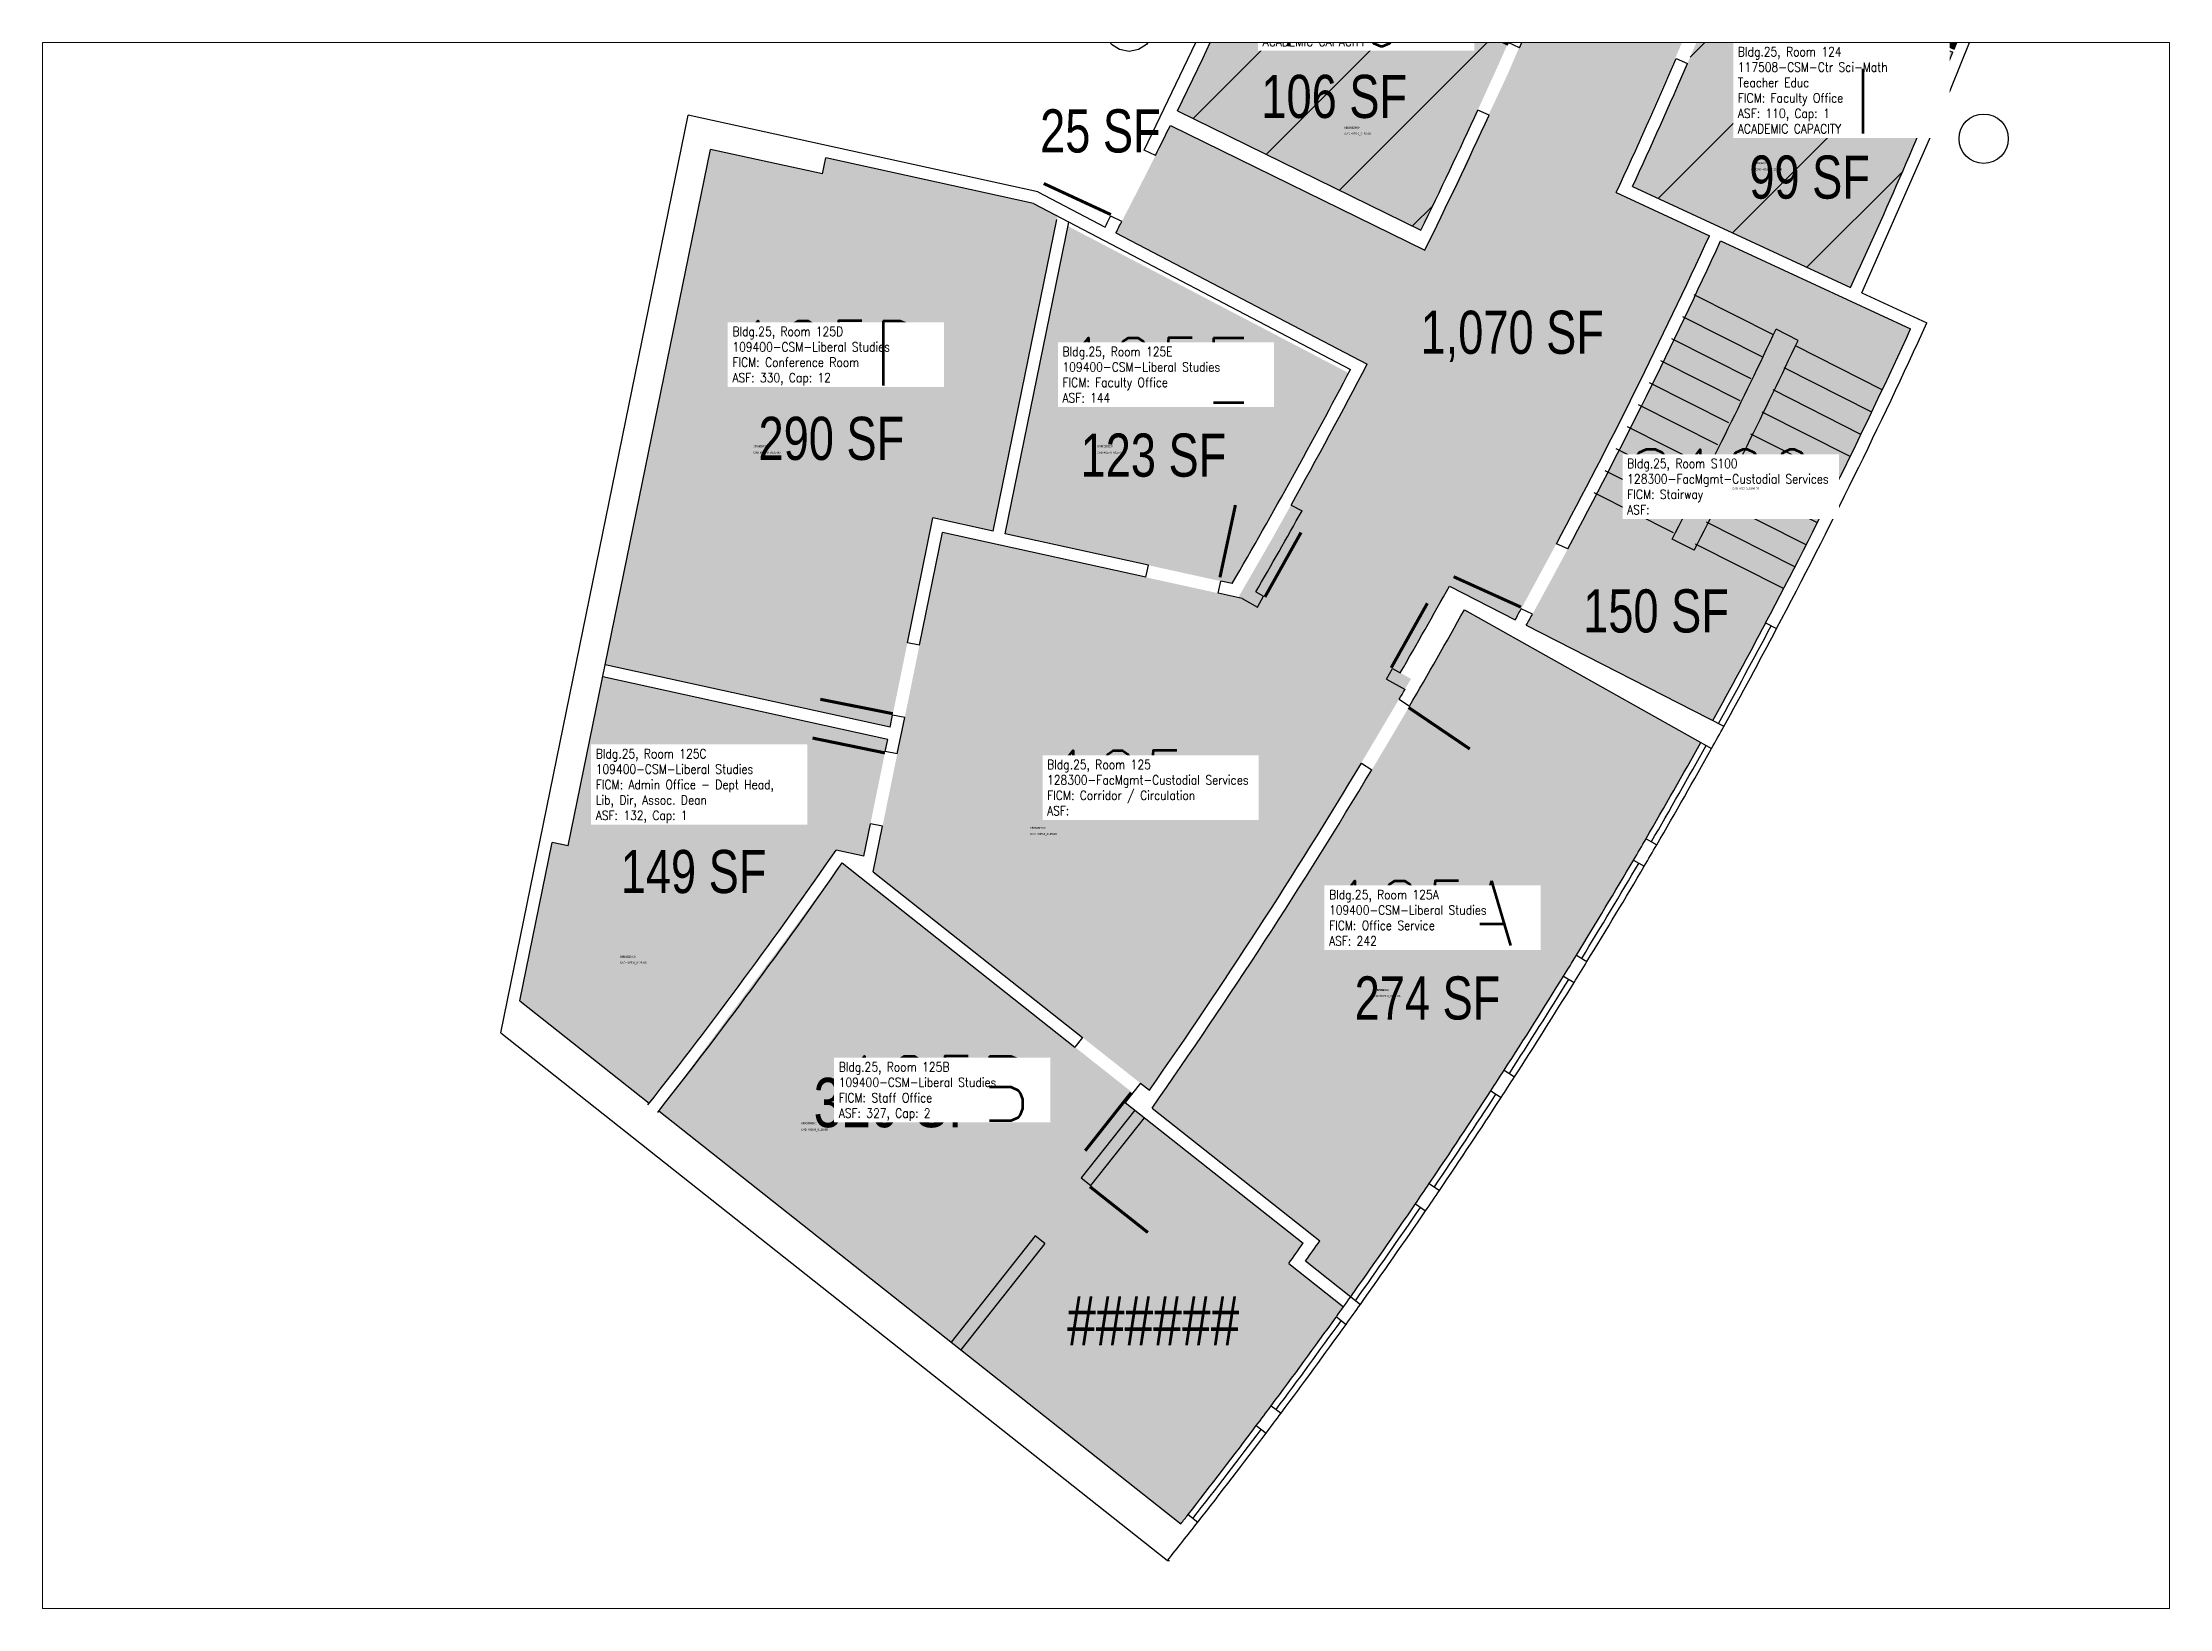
# Paper-space layout 'Layout2' of a CAD drawing. Header units: inches. Extents: x 0.1 to 10.7, y 0.1 to 7.9.
# The model-space entities are those that its viewports show. They can reach past a viewport. Long polylines and large blocks are cut down to what shows.
import ezdxf
from ezdxf.enums import TextEntityAlignment as Align

# ---------------------------------------------------------------- set-up
doc = ezdxf.new("R2010")
doc.units = ezdxf.units.IN
doc.header["$LTSCALE"] = 10
doc.header["$MEASUREMENT"] = 0
for name, color, linetype in [('A-DOOR', 2, 'CONTINUOUS'), ('A-FLOR', 3, 'CONTINUOUS'), ('A-GLAZ', 1, 'CONTINUOUS'), ('A-GLAZ-SILL', 2, 'CONTINUOUS'), ('A-IDEN-CNUM', 7, 'CONTINUOUS'), ('A-IDEN-RNUM', 7, 'CONTINUOUS'), ('A-IDEN-SNUM', 4, 'CONTINUOUS'), ('A-IDEN-VNUM', 4, 'CONTINUOUS'), ('A-WALL', 5, 'CONTINUOUS'), ('AREA-TEXT', 3, 'CONTINUOUS'), ('Rooms-Capacity', 4, 'CONTINUOUS'), ('Rooms-Category-Color', 7, 'CONTINUOUS'), ('Rooms-College-Color', 7, 'CONTINUOUS'), ('Rooms-Department-Color', 7, 'CONTINUOUS'), ('Rooms-Division-Color', 7, 'CONTINUOUS'), ('Rooms-Information', 7, 'CONTINUOUS')]:
    doc.layers.add(name, color=color, linetype=linetype)
doc.styles.add('AREA', font='arial.ttf', dxfattribs={"width": 0.75, "height": 24})
doc.styles.add('ROOMSNUMBER', font='txt', dxfattribs={"height": 0.03})
doc.styles.add('ROOMVNUMBER', font='simplex.shx', dxfattribs={"width": 0.85})
pattern_1 = [(45, (0, 0), (-26.51650429449553, 26.51650429449553), [])]

psp = doc.layouts.new('Layout2')

msp = doc.modelspace()

# ---------------------------------------------------------------- texts
at = {"layer": 'A-IDEN-CNUM', "style": 'ROOMSNUMBER'}
for s, p in [('CAD #025-0_0126-00', (85.99802998825908, 694.0184850543737)), ('CAD #025-0_0124-00', (286.2913774475455, 676.6949945138767)), ('CAD #025-0_0125-0D', (-201.6609846130013, 538.8211673945189)), ('CAD #025-0_0125-0E', (-34.37487326189876, 538.8211673973128)), ('CAD #025-0_S100-00', (274.9698702581227, 521.3771590534598)), ('CAD #025-0_0125-00', (-66.90269483998418, 353.1349840834737)), ('CAD #025-0_0125-0C', (-266.7167079560459, 290.4658824848011)), ('CAD #025-0_0125-0A', (100.3834164887667, 274.2183351321146)), ('CAD #025-0_0125-0B', (-178.4267891161144, 209.2281681569293))]:
    msp.add_text(s, height=0.96, dxfattribs=at).set_placement(p)
at = {"layer": 'A-IDEN-RNUM', "style": 'ROOMSNUMBER'}
for s, p in [('0126-00', (85.99802998825908, 697.0184850543737)), ('0124-00', (286.2913774475455, 679.6949945138767)), ('0125-D0', (-201.6609846130013, 541.8211673945189)), ('0125-E0', (-34.37487326189876, 541.8211673973128)), ('S100-00', (274.9698702581227, 524.3771590534598)), ('0125-00', (-66.90269483998418, 356.1349840834737)), ('0125-C0', (-266.7167079560459, 293.4658824848011)), ('0125-A0', (100.3834164887667, 277.2183351321146)), ('0125-B0', (-178.4267891161144, 212.2281681569293))]:
    msp.add_text(s, height=0.96, dxfattribs=at).set_placement(p)
at = {"layer": 'A-IDEN-SNUM', "style": 'ROOMSNUMBER'}
for s, p in [('0250012600', (85.99802998825908, 697.0184850543737)), ('0250012400', (286.2913774475455, 679.6949945138767)), ('02500125D0', (-201.6609846130013, 541.8211673945189)), ('02500125E0', (-34.37487326189876, 541.8211673973128)), ('0250S10000', (274.9698702581227, 524.3771590534598)), ('0250012500', (-66.90269483998418, 356.1349840834737)), ('02500125C0', (-266.7167079560459, 293.4658824848011)), ('02500125A0', (100.3834164887667, 277.2183351321146)), ('02500125B0', (-178.4267891161144, 212.2281681569293))]:
    msp.add_text(s, height=0.96, dxfattribs=at).set_placement(p)
at = {"layer": 'A-IDEN-VNUM', "style": 'ROOMVNUMBER', "width": 0.85}
for s, p in [('126', (46.28103013056536, 737.1344503797591)), ('124', (277.6745735546501, 694.6653634090908)), ('125D', (-211.9296490652559, 572.0009010843933)), ('125E', (-51.16962182988207, 563.6981036509387)), ('S100', (223.79034325666, 509.2261880584992)), ('125', (-58.66349704284946, 362.6849486120045)), ('125C', (-278.4362802552132, 358.9330965760164)), ('125A', (78.58871967344751, 299.3513245051727)), ('125B', (-160.1603500619603, 213.9858095049858))]:
    msp.add_text(s, height=31.5, rotation=359.9999999999868, dxfattribs=at).set_placement(p)
at = {"layer": 'AREA-TEXT', "style": 'AREA', "width": 0.75}
for s, height, p in [('106 SF', 21, (81.12653653509915, 712.6748729278333)), ('25 SF', 21, (-32.72066853940487, 695.8908746317029)), ('99 SF', 21, (312.5996303381398, 673.406628285069)), ('1,070 SF', 21, (167.7977854404598, 597.8622137401253)), ('290 SF', 21, (-163.7166231796145, 546.2173343310133)), ('123 SF', 21, (-6.909879639744759, 538.0605108407326)), ('150 SF', 21, (237.8190511390567, 462.2172658378258)), ('149 SF', 21, (-230.8140281802043, 335.3530320147984)), ('274 SF', 21, (126.5213749827817, 273.7994775935076)), ('329 SF', 24, (-131.8458537847306, 222.8888600821829)), ('######', 24, (-6.993082830739972, 116.6656544503341))]:
    msp.add_text(s, height=height, dxfattribs=at).set_placement(p, align=Align.MIDDLE_CENTER)

# ---------------------------------------------------------------- hatches: boundary and pattern name
at = {"layer": 'Rooms-Capacity'}
h = msp.add_hatch(dxfattribs=at)
h.set_pattern_fill('ANSI31', color=256, scale=300, style=0)
h.set_pattern_definition(pattern_1)
edge = h.paths.add_edge_path()
edge.add_line((428.9561742246151, 855.6411249618977), (318.7921193875372, 895.047751522623))
edge.add_arc((-2305.089007967267, 1834.524642593237), 2786.999999882387, 337.7680369836826, 340.30016582723664, ccw=False)
edge.add_line((274.7244602702558, 780.0430313525721), (383.0132978260517, 735.7425928395241))
edge.add_arc((-2305.089007862289, 1834.524642905888), 2903.999999895836, 337.7673412254732, 340.3008615724544)
h = msp.add_hatch(dxfattribs=at)
h.set_pattern_fill('ANSI31', color=256, scale=300, style=0)
h.set_pattern_definition(pattern_1)
edge = h.paths.add_edge_path()
edge.add_arc((-2305.089008070549, 1834.524643045929), 2703.000000147209, 333.952214709894, 336.4670589235487)
edge.add_line((173.1042928956449, 755.2809431143105), (52.06696737930179, 807.9494104804471))
edge.add_arc((-2305.08900822014, 1834.524642653389), 2571.00000011962, 333.956567487034, 336.46618393990417, ccw=False)
edge.add_line((4.855470020323992, 705.7210689252242), (123.3622208274901, 647.5816664630547))
h = msp.add_hatch(dxfattribs=at)
h.set_pattern_fill('ANSI31', color=256, scale=300, style=0)
h.set_pattern_definition(pattern_1)
edge = h.paths.add_edge_path()
edge.add_arc((-2305.089007800107, 1834.524643079468), 2786.999999916491, 335.27411752058254, 337.7334991504221, ccw=False)
edge.add_line((226.3969365991652, 668.7854300290346), (332.5649295821786, 619.6181832673028))
edge.add_arc((-2305.0890078704, 1834.524642745246), 2903.999999834767, 335.2691478623266, 337.7341949090052)
edge.add_line((382.3771889805794, 734.1876762555912), (274.0883514359593, 778.4881147630513))
at = {"layer": 'Rooms-Category-Color', "true_color": 0xadadad}
h = msp.add_hatch(color=253, dxfattribs=at)
edge = h.paths.add_edge_path()
edge.add_line((125.2256472855806, 637.7574656791985), (1.332226272672415, 698.5395680889487))
edge.add_arc((-2305.089007922593, 1834.524642778284), 2570.999999895711, 332.47323414812644, 333.7783019877229, ccw=False)
edge.add_line((-25.13898717239499, 646.3037448199466), (97.13950164243579, 582.3348858933896))
edge.add_arc((-2305.089007777101, 1834.524642533836), 2708.99999964992, 329.7230405341868, 332.46869360911535, ccw=False)
edge.add_line((34.39897107705474, 468.6999850831926), (-109.616141885519, 500.3077602675185))
edge.add_line((-109.616141885519, 500.3077602675185), (-143.3523008488119, 335.2154794977978))
edge.add_line((-143.3523008488119, 335.2154794977978), (-8.862021557986736, 228.84973056335))
edge.add_arc((-2276.852421545545, 1812.192876046204), 2765.999994718594, 325.0801038526055, 329.9985655171372)
edge.add_line((118.5392145887017, 429.1329061528668), (113.3037470765412, 432.0648166369647))
edge.add_arc((-2276.852428065748, 1812.192881163491), 2760.000002910245, 329.9969301754909, 330.3646981617803)
edge.add_arc((-2276.852425370182, 1812.192878221722), 2759.999999112646, 330.364698187191, 331.0049865564031)
edge.add_line((137.2144114896655, 474.3284223536029), (169.294850282371, 457.947885286063))
edge.add_arc((-2276.852426017897, 1812.192878720146), 2795.999999927129, 331.0300489847792, 335.322866785437)
edge.add_line((263.8025277927518, 644.8504245663062), (218.4369051977992, 665.8596072429791))
edge.add_arc((-2305.089008503356, 1834.524643009932), 2781.000000529561, 335.1507680688179, 353.4686771261349)
edge.add_line((457.8618026934564, 1518.195988202468), (362.0307200364769, 1525.17474960722))
edge.add_arc((-2305.089038970495, 1834.52464684194), 2685.000031248517, 352.1032518630827, 353.38402508669355, ccw=False)
edge.add_line((354.4498415440321, 1465.636979880743), (290.1409801952541, 1475.106920868158))
edge.add_arc((-2305.089008024933, 1834.524642925533), 2619.99996005463, 349.884295059514, 352.11516703823855, ccw=False)
edge.add_line((274.1832477338612, 1374.356824234128), (338.5186968818307, 1364.88296799548))
edge.add_arc((-2305.089007145734, 1834.5246419502), 2684.999999014689, 349.7174347496138, 349.9263988802712, ccw=False)
edge.add_line((336.7882829904556, 1355.24457917735), (360.4028286114335, 1350.960511556827))
edge.add_arc((-2305.089007928386, 1834.524642872849), 2708.999999954935, 333.78284252823477, 349.71743473298585, ccw=False)
at = {"layer": 'Rooms-Category-Color', "true_color": 0xfa9ba3}
h = msp.add_hatch(color=241, dxfattribs=at)
edge = h.paths.add_edge_path()
edge.add_line((428.9561742246151, 855.6411249618977), (318.7921193875372, 895.047751522623))
edge.add_arc((-2305.089007967267, 1834.524642593237), 2786.999999882387, 337.7680369836826, 340.30016582723664, ccw=False)
edge.add_line((274.7244602702558, 780.0430313525721), (383.0132978260517, 735.7425928395241))
edge.add_arc((-2305.089007862289, 1834.524642905888), 2903.999999895836, 337.7673412254732, 340.3008615724544)
h = msp.add_hatch(color=241, dxfattribs=at)
edge = h.paths.add_edge_path()
edge.add_arc((-2305.089008070549, 1834.524643045929), 2703.000000147209, 333.952214709894, 336.4670589235487)
edge.add_line((173.1042928956449, 755.2809431143105), (52.06696737930179, 807.9494104804471))
edge.add_arc((-2305.08900822014, 1834.524642653389), 2571.00000011962, 333.956567487034, 336.46618393990417, ccw=False)
edge.add_line((4.855470020323992, 705.7210689252242), (123.3622208274901, 647.5816664630547))
h = msp.add_hatch(color=241, dxfattribs=at)
edge = h.paths.add_edge_path()
edge.add_arc((-2305.089007800107, 1834.524643079468), 2786.999999916491, 335.27411752058254, 337.7334991504221, ccw=False)
edge.add_line((226.3969365991652, 668.7854300290346), (332.5649295821786, 619.6181832673028))
edge.add_arc((-2305.0890078704, 1834.524642745246), 2903.999999834767, 335.2691478623266, 337.7341949090052)
edge.add_line((382.3771889805794, 734.1876762555912), (274.0883514359593, 778.4881147630513))
for points in [[(-135.0982892252505, 405.5761111658067), (-114.2758822292089, 507.4732674462721), (-84.97025493532419, 501.0414030365646), (-53.62556198984385, 654.4307338781655), (-65.30850907042623, 660.5425594495609), (-166.4897874779999, 682.7493613595143), (-168.0924352370203, 674.9065961558372), (-222.5493865571916, 686.8585574962199), (-273.8076843693852, 436.0194116514176)], [(-158.4552829334248, 339.5104473358979), (-16.9078456768766, 227.5633287238888), (-20.62978851422668, 222.857254313305), (65.94100382334136, 154.390096263299), (58.99959537429822, 144.5805471813976), (85.66698967292905, 123.4898231355473), (46.83041065692896, 70.43684700610925), (6.459731948783428, 17.84018519922915), (-247.6696786060929, 218.8261986589059), (-158.4552828056553, 339.5104475196895)]]:
    msp.add_hatch(color=241, dxfattribs=at).paths.add_polyline_path(points)
h = msp.add_hatch(color=241, dxfattribs=at)
edge = h.paths.add_edge_path()
edge.add_arc((-2305.089008184441, 1834.524642799107), 2703.000000132732, 329.8155927441813, 332.2993977341043)
edge.add_line((88.116754822433, 578.0314368372783), (-48.50804145634174, 649.5054335910827))
edge.add_line((-48.50804145634174, 649.5054335910827), (-79.10912948101759, 499.7550301551819))
edge.add_line((-79.10912948101759, 499.7550301551819), (31.41572018712759, 475.4975440939888))
at = {"layer": 'Rooms-Category-Color', "true_color": 0xadadad}
h = msp.add_hatch(color=253, dxfattribs=at)
edge = h.paths.add_edge_path()
edge.add_line((361.8039597719908, 599.4651775024831), (269.2470526434481, 642.3290215227753))
edge.add_arc((-2276.852426019424, 1812.192878982593), 2802.00000004249, 331.0341634050599, 335.322498259072, ccw=False)
edge.add_line((174.6415444090962, 455.2178190825507), (265.5334482416511, 408.8076621852815))
edge.add_arc((-2276.852426047643, 1812.192878597052), 2903.999999901662, 331.1015059831755, 335.3164664038089)
at = {"layer": 'Rooms-Category-Color', "true_color": 0xfa9ba3}
h = msp.add_hatch(color=241, dxfattribs=at)
edge = h.paths.add_edge_path()
edge.add_line((259.6692813634872, 398.2361511262134), (144.4987123981118, 462.7327407281846))
edge.add_arc((-2276.852426063449, 1812.192878843956), 2772.000000016691, 324.94846352918273, 330.8683331725827, ccw=False)
edge.add_line((-7.594011124223471, 220.1971984729171), (74.1107391603291, 155.5784988636151))
edge.add_arc((124.399238926791, 112.7913185615806), 66.02784266474445, 139.6077235306129, 150.0511459700148)
edge.add_line((67.188002217561, 145.7541825324297), (89.15528613701463, 128.3806844623759))
edge.add_arc((-2276.852428541888, 1812.192880347278), 2904.000002915086, 324.5617554407913, 330.8629892948821)
h = msp.add_hatch(color=241, dxfattribs=at)
edge = h.paths.add_edge_path()
edge.add_line((-161.3763164877892, 345.8242928646505), (-147.9122629724443, 342.8692642841488))
edge.add_line((-147.9122629724443, 342.8692642841488), (-144.7063146606088, 358.557989272289))
edge.add_line((-144.7063146606088, 358.557989272289), (-136.299674347043, 399.6969768293202))
edge.add_line((-136.299674347043, 399.6969768293202), (-275.0090694911778, 430.1402773065493))
edge.add_line((-275.0090694911778, 430.1402773065493), (-291.8284612633288, 347.8323965063319))
edge.add_line((-291.8284612633288, 347.8323965063319), (-299.647202655673, 349.5484179127961))
edge.add_line((-299.647202655673, 349.5484179127961), (-315.4118324741721, 272.4021519944072))
edge.add_line((-315.4118324741721, 272.4021519944072), (-252.3757820650935, 222.5481644282117))
edge.add_arc((-2276.852426495665, 1812.192879267328), 2574.000000633412, 321.8605478107312, 322.9249016555545)
edge.add_arc((-2276.852424996812, 1812.192876788234), 2573.999997943008, 322.9249016794686, 323.4089117668956)
edge.add_arc((-2276.85242606535, 1812.192878878079), 2574.000000046704, 323.4089117437235, 325.2717535923363)
at = {"layer": 'Rooms-College-Color', "true_color": 0xadadad}
h = msp.add_hatch(color=253, dxfattribs=at)
edge = h.paths.add_edge_path()
edge.add_line((125.2256472855806, 637.7574656791985), (1.332226272672415, 698.5395680889487))
edge.add_arc((-2305.089007922593, 1834.524642778284), 2570.999999895711, 332.47323414812644, 333.7783019877229, ccw=False)
edge.add_line((-25.13898717239499, 646.3037448199466), (97.13950164243579, 582.3348858933896))
edge.add_arc((-2305.089007777101, 1834.524642533836), 2708.99999964992, 329.7230405341868, 332.46869360911535, ccw=False)
edge.add_line((34.39897107705474, 468.6999850831926), (-109.616141885519, 500.3077602675185))
edge.add_line((-109.616141885519, 500.3077602675185), (-143.3523008488119, 335.2154794977978))
edge.add_line((-143.3523008488119, 335.2154794977978), (-8.862021557986736, 228.84973056335))
edge.add_arc((-2276.852421545545, 1812.192876046204), 2765.999994718594, 325.0801038526055, 329.9985655171372)
edge.add_line((118.5392145887017, 429.1329061528668), (113.3037470765412, 432.0648166369647))
edge.add_arc((-2276.852428065748, 1812.192881163491), 2760.000002910245, 329.9969301754909, 330.3646981617803)
edge.add_arc((-2276.852425370182, 1812.192878221722), 2759.999999112646, 330.364698187191, 331.0049865564031)
edge.add_line((137.2144114896655, 474.3284223536029), (169.294850282371, 457.947885286063))
edge.add_arc((-2276.852426017897, 1812.192878720146), 2795.999999927129, 331.0300489847792, 335.322866785437)
edge.add_line((263.8025277927518, 644.8504245663062), (218.4369051977992, 665.8596072429791))
edge.add_arc((-2305.089008503356, 1834.524643009932), 2781.000000529561, 335.1507680688179, 353.4686771261349)
edge.add_line((457.8618026934564, 1518.195988202468), (362.0307200364769, 1525.17474960722))
edge.add_arc((-2305.089038970495, 1834.52464684194), 2685.000031248517, 352.1032518630827, 353.38402508669355, ccw=False)
edge.add_line((354.4498415440321, 1465.636979880743), (290.1409801952541, 1475.106920868158))
edge.add_arc((-2305.089008024933, 1834.524642925533), 2619.99996005463, 349.884295059514, 352.11516703823855, ccw=False)
edge.add_line((274.1832477338612, 1374.356824234128), (338.5186968818307, 1364.88296799548))
edge.add_arc((-2305.089007145734, 1834.5246419502), 2684.999999014689, 349.7174347496138, 349.9263988802712, ccw=False)
edge.add_line((336.7882829904556, 1355.24457917735), (360.4028286114335, 1350.960511556827))
edge.add_arc((-2305.089007928386, 1834.524642872849), 2708.999999954935, 333.78284252823477, 349.71743473298585, ccw=False)
at = {"layer": 'Rooms-College-Color', "true_color": 0xffe090}
h = msp.add_hatch(color=41, dxfattribs=at)
edge = h.paths.add_edge_path()
edge.add_line((428.9561742246151, 855.6411249618977), (318.7921193875372, 895.047751522623))
edge.add_arc((-2305.089007967267, 1834.524642593237), 2786.999999882387, 337.7680369836826, 340.30016582723664, ccw=False)
edge.add_line((274.7244602702558, 780.0430313525721), (383.0132978260517, 735.7425928395241))
edge.add_arc((-2305.089007862289, 1834.524642905888), 2903.999999895836, 337.7673412254732, 340.3008615724544)
h = msp.add_hatch(color=41, dxfattribs=at)
edge = h.paths.add_edge_path()
edge.add_arc((-2305.089008070549, 1834.524643045929), 2703.000000147209, 333.952214709894, 336.4670589235487)
edge.add_line((173.1042928956449, 755.2809431143105), (52.06696737930179, 807.9494104804471))
edge.add_arc((-2305.08900822014, 1834.524642653389), 2571.00000011962, 333.956567487034, 336.46618393990417, ccw=False)
edge.add_line((4.855470020323992, 705.7210689252242), (123.3622208274901, 647.5816664630547))
h = msp.add_hatch(color=41, dxfattribs=at)
edge = h.paths.add_edge_path()
edge.add_arc((-2305.089007800107, 1834.524643079468), 2786.999999916491, 335.27411752058254, 337.7334991504221, ccw=False)
edge.add_line((226.3969365991652, 668.7854300290346), (332.5649295821786, 619.6181832673028))
edge.add_arc((-2305.0890078704, 1834.524642745246), 2903.999999834767, 335.2691478623266, 337.7341949090052)
edge.add_line((382.3771889805794, 734.1876762555912), (274.0883514359593, 778.4881147630513))
for points in [[(-135.0982892252505, 405.5761111658067), (-114.2758822292089, 507.4732674462721), (-84.97025493532419, 501.0414030365646), (-53.62556198984385, 654.4307338781655), (-65.30850907042623, 660.5425594495609), (-166.4897874779999, 682.7493613595143), (-168.0924352370203, 674.9065961558372), (-222.5493865571916, 686.8585574962199), (-273.8076843693852, 436.0194116514176)], [(-158.4552829334248, 339.5104473358979), (-16.9078456768766, 227.5633287238888), (-20.62978851422668, 222.857254313305), (65.94100382334136, 154.390096263299), (58.99959537429822, 144.5805471813976), (85.66698967292905, 123.4898231355473), (46.83041065692896, 70.43684700610925), (6.459731948783428, 17.84018519922915), (-247.6696786060929, 218.8261986589059), (-158.4552828056553, 339.5104475196895)]]:
    msp.add_hatch(color=41, dxfattribs=at).paths.add_polyline_path(points)
h = msp.add_hatch(color=41, dxfattribs=at)
edge = h.paths.add_edge_path()
edge.add_arc((-2305.089008184441, 1834.524642799107), 2703.000000132732, 329.8155927441813, 332.2993977341043)
edge.add_line((88.116754822433, 578.0314368372783), (-48.50804145634174, 649.5054335910827))
edge.add_line((-48.50804145634174, 649.5054335910827), (-79.10912948101759, 499.7550301551819))
edge.add_line((-79.10912948101759, 499.7550301551819), (31.41572018712759, 475.4975440939888))
at = {"layer": 'Rooms-College-Color', "true_color": 0xadadad}
h = msp.add_hatch(color=253, dxfattribs=at)
edge = h.paths.add_edge_path()
edge.add_line((361.8039597719908, 599.4651775024831), (269.2470526434481, 642.3290215227753))
edge.add_arc((-2276.852426019424, 1812.192878982593), 2802.00000004249, 331.0341634050599, 335.322498259072, ccw=False)
edge.add_line((174.6415444090962, 455.2178190825507), (265.5334482416511, 408.8076621852815))
edge.add_arc((-2276.852426047643, 1812.192878597052), 2903.999999901662, 331.1015059831755, 335.3164664038089)
at = {"layer": 'Rooms-College-Color', "true_color": 0xffe090}
h = msp.add_hatch(color=41, dxfattribs=at)
edge = h.paths.add_edge_path()
edge.add_line((259.6692813634872, 398.2361511262134), (144.4987123981118, 462.7327407281846))
edge.add_arc((-2276.852426063449, 1812.192878843956), 2772.000000016691, 324.94846352918273, 330.8683331725827, ccw=False)
edge.add_line((-7.594011124223471, 220.1971984729171), (74.1107391603291, 155.5784988636151))
edge.add_arc((124.399238926791, 112.7913185615806), 66.02784266474445, 139.6077235306129, 150.0511459700148)
edge.add_line((67.188002217561, 145.7541825324297), (89.15528613701463, 128.3806844623759))
edge.add_arc((-2276.852428541888, 1812.192880347278), 2904.000002915086, 324.5617554407913, 330.8629892948821)
h = msp.add_hatch(color=41, dxfattribs=at)
edge = h.paths.add_edge_path()
edge.add_line((-161.3763164877892, 345.8242928646505), (-147.9122629724443, 342.8692642841488))
edge.add_line((-147.9122629724443, 342.8692642841488), (-144.7063146606088, 358.557989272289))
edge.add_line((-144.7063146606088, 358.557989272289), (-136.299674347043, 399.6969768293202))
edge.add_line((-136.299674347043, 399.6969768293202), (-275.0090694911778, 430.1402773065493))
edge.add_line((-275.0090694911778, 430.1402773065493), (-291.8284612633288, 347.8323965063319))
edge.add_line((-291.8284612633288, 347.8323965063319), (-299.647202655673, 349.5484179127961))
edge.add_line((-299.647202655673, 349.5484179127961), (-315.4118324741721, 272.4021519944072))
edge.add_line((-315.4118324741721, 272.4021519944072), (-252.3757820650935, 222.5481644282117))
edge.add_arc((-2276.852426495665, 1812.192879267328), 2574.000000633412, 321.8605478107312, 322.9249016555545)
edge.add_arc((-2276.852424996812, 1812.192876788234), 2573.999997943008, 322.9249016794686, 323.4089117668956)
edge.add_arc((-2276.85242606535, 1812.192878878079), 2574.000000046704, 323.4089117437235, 325.2717535923363)
at = {"layer": 'Rooms-Department-Color', "true_color": 0xacacac}
h = msp.add_hatch(color=253, dxfattribs=at)
edge = h.paths.add_edge_path()
edge.add_line((125.2256472855806, 637.7574656791985), (1.332226272672415, 698.5395680889487))
edge.add_arc((-2305.089007922593, 1834.524642778284), 2570.999999895711, 332.47323414812644, 333.7783019877229, ccw=False)
edge.add_line((-25.13898717239499, 646.3037448199466), (97.13950164243579, 582.3348858933896))
edge.add_arc((-2305.089007777101, 1834.524642533836), 2708.99999964992, 329.7230405341868, 332.46869360911535, ccw=False)
edge.add_line((34.39897107705474, 468.6999850831926), (-109.616141885519, 500.3077602675185))
edge.add_line((-109.616141885519, 500.3077602675185), (-143.3523008488119, 335.2154794977978))
edge.add_line((-143.3523008488119, 335.2154794977978), (-8.862021557986736, 228.84973056335))
edge.add_arc((-2276.852421545545, 1812.192876046204), 2765.999994718594, 325.0801038526055, 329.9985655171372)
edge.add_line((118.5392145887017, 429.1329061528668), (113.3037470765412, 432.0648166369647))
edge.add_arc((-2276.852428065748, 1812.192881163491), 2760.000002910245, 329.9969301754909, 330.3646981617803)
edge.add_arc((-2276.852425370182, 1812.192878221722), 2759.999999112646, 330.364698187191, 331.0049865564031)
edge.add_line((137.2144114896655, 474.3284223536029), (169.294850282371, 457.947885286063))
edge.add_arc((-2276.852426017897, 1812.192878720146), 2795.999999927129, 331.0300489847792, 335.322866785437)
edge.add_line((263.8025277927518, 644.8504245663062), (218.4369051977992, 665.8596072429791))
edge.add_arc((-2305.089008503356, 1834.524643009932), 2781.000000529561, 335.1507680688179, 353.4686771261349)
edge.add_line((457.8618026934564, 1518.195988202468), (362.0307200364769, 1525.17474960722))
edge.add_arc((-2305.089038970495, 1834.52464684194), 2685.000031248517, 352.1032518630827, 353.38402508669355, ccw=False)
edge.add_line((354.4498415440321, 1465.636979880743), (290.1409801952541, 1475.106920868158))
edge.add_arc((-2305.089008024933, 1834.524642925533), 2619.99996005463, 349.884295059514, 352.11516703823855, ccw=False)
edge.add_line((274.1832477338612, 1374.356824234128), (338.5186968818307, 1364.88296799548))
edge.add_arc((-2305.089007145734, 1834.5246419502), 2684.999999014689, 349.7174347496138, 349.9263988802712, ccw=False)
edge.add_line((336.7882829904556, 1355.24457917735), (360.4028286114335, 1350.960511556827))
edge.add_arc((-2305.089007928386, 1834.524642872849), 2708.999999954935, 333.78284252823477, 349.71743473298585, ccw=False)
at = {"layer": 'Rooms-Department-Color', "true_color": 0xffe090}
h = msp.add_hatch(color=41, dxfattribs=at)
edge = h.paths.add_edge_path()
edge.add_line((428.9561742246151, 855.6411249618977), (318.7921193875372, 895.047751522623))
edge.add_arc((-2305.089007967267, 1834.524642593237), 2786.999999882387, 337.7680369836826, 340.30016582723664, ccw=False)
edge.add_line((274.7244602702558, 780.0430313525721), (383.0132978260517, 735.7425928395241))
edge.add_arc((-2305.089007862289, 1834.524642905888), 2903.999999895836, 337.7673412254732, 340.3008615724544)
h = msp.add_hatch(color=41, dxfattribs=at)
edge = h.paths.add_edge_path()
edge.add_arc((-2305.089008070549, 1834.524643045929), 2703.000000147209, 333.952214709894, 336.4670589235487)
edge.add_line((173.1042928956449, 755.2809431143105), (52.06696737930179, 807.9494104804471))
edge.add_arc((-2305.08900822014, 1834.524642653389), 2571.00000011962, 333.956567487034, 336.46618393990417, ccw=False)
edge.add_line((4.855470020323992, 705.7210689252242), (123.3622208274901, 647.5816664630547))
h = msp.add_hatch(color=41, dxfattribs=at)
edge = h.paths.add_edge_path()
edge.add_arc((-2305.089007800107, 1834.524643079468), 2786.999999916491, 335.27411752058254, 337.7334991504221, ccw=False)
edge.add_line((226.3969365991652, 668.7854300290346), (332.5649295821786, 619.6181832673028))
edge.add_arc((-2305.0890078704, 1834.524642745246), 2903.999999834767, 335.2691478623266, 337.7341949090052)
edge.add_line((382.3771889805794, 734.1876762555912), (274.0883514359593, 778.4881147630513))
for points in [[(-135.0982892252505, 405.5761111658067), (-114.2758822292089, 507.4732674462721), (-84.97025493532419, 501.0414030365646), (-53.62556198984385, 654.4307338781655), (-65.30850907042623, 660.5425594495609), (-166.4897874779999, 682.7493613595143), (-168.0924352370203, 674.9065961558372), (-222.5493865571916, 686.8585574962199), (-273.8076843693852, 436.0194116514176)], [(-158.4552829334248, 339.5104473358979), (-16.9078456768766, 227.5633287238888), (-20.62978851422668, 222.857254313305), (65.94100382334136, 154.390096263299), (58.99959537429822, 144.5805471813976), (85.66698967292905, 123.4898231355473), (46.83041065692896, 70.43684700610925), (6.459731948783428, 17.84018519922915), (-247.6696786060929, 218.8261986589059), (-158.4552828056553, 339.5104475196895)]]:
    msp.add_hatch(color=41, dxfattribs=at).paths.add_polyline_path(points)
h = msp.add_hatch(color=41, dxfattribs=at)
edge = h.paths.add_edge_path()
edge.add_arc((-2305.089008184441, 1834.524642799107), 2703.000000132732, 329.8155927441813, 332.2993977341043)
edge.add_line((88.116754822433, 578.0314368372783), (-48.50804145634174, 649.5054335910827))
edge.add_line((-48.50804145634174, 649.5054335910827), (-79.10912948101759, 499.7550301551819))
edge.add_line((-79.10912948101759, 499.7550301551819), (31.41572018712759, 475.4975440939888))
at = {"layer": 'Rooms-Department-Color', "true_color": 0xacacac}
h = msp.add_hatch(color=253, dxfattribs=at)
edge = h.paths.add_edge_path()
edge.add_line((361.8039597719908, 599.4651775024831), (269.2470526434481, 642.3290215227753))
edge.add_arc((-2276.852426019424, 1812.192878982593), 2802.00000004249, 331.0341634050599, 335.322498259072, ccw=False)
edge.add_line((174.6415444090962, 455.2178190825507), (265.5334482416511, 408.8076621852815))
edge.add_arc((-2276.852426047643, 1812.192878597052), 2903.999999901662, 331.1015059831755, 335.3164664038089)
at = {"layer": 'Rooms-Department-Color', "true_color": 0xffe090}
h = msp.add_hatch(color=41, dxfattribs=at)
edge = h.paths.add_edge_path()
edge.add_line((259.6692813634872, 398.2361511262134), (144.4987123981118, 462.7327407281846))
edge.add_arc((-2276.852426063449, 1812.192878843956), 2772.000000016691, 324.94846352918273, 330.8683331725827, ccw=False)
edge.add_line((-7.594011124223471, 220.1971984729171), (74.1107391603291, 155.5784988636151))
edge.add_arc((124.399238926791, 112.7913185615806), 66.02784266474445, 139.6077235306129, 150.0511459700148)
edge.add_line((67.188002217561, 145.7541825324297), (89.15528613701463, 128.3806844623759))
edge.add_arc((-2276.852428541888, 1812.192880347278), 2904.000002915086, 324.5617554407913, 330.8629892948821)
h = msp.add_hatch(color=41, dxfattribs=at)
edge = h.paths.add_edge_path()
edge.add_line((-161.3763164877892, 345.8242928646505), (-147.9122629724443, 342.8692642841488))
edge.add_line((-147.9122629724443, 342.8692642841488), (-144.7063146606088, 358.557989272289))
edge.add_line((-144.7063146606088, 358.557989272289), (-136.299674347043, 399.6969768293202))
edge.add_line((-136.299674347043, 399.6969768293202), (-275.0090694911778, 430.1402773065493))
edge.add_line((-275.0090694911778, 430.1402773065493), (-291.8284612633288, 347.8323965063319))
edge.add_line((-291.8284612633288, 347.8323965063319), (-299.647202655673, 349.5484179127961))
edge.add_line((-299.647202655673, 349.5484179127961), (-315.4118324741721, 272.4021519944072))
edge.add_line((-315.4118324741721, 272.4021519944072), (-252.3757820650935, 222.5481644282117))
edge.add_arc((-2276.852426495665, 1812.192879267328), 2574.000000633412, 321.8605478107312, 322.9249016555545)
edge.add_arc((-2276.852424996812, 1812.192876788234), 2573.999997943008, 322.9249016794686, 323.4089117668956)
edge.add_arc((-2276.85242606535, 1812.192878878079), 2574.000000046704, 323.4089117437235, 325.2717535923363)
at = {"layer": 'Rooms-Division-Color', "true_color": 0xadadad}
h = msp.add_hatch(color=253, dxfattribs=at)
edge = h.paths.add_edge_path()
edge.add_line((125.2256472855806, 637.7574656791985), (1.332226272672415, 698.5395680889487))
edge.add_arc((-2305.089007922593, 1834.524642778284), 2570.999999895711, 332.47323414812644, 333.7783019877229, ccw=False)
edge.add_line((-25.13898717239499, 646.3037448199466), (97.13950164243579, 582.3348858933896))
edge.add_arc((-2305.089007777101, 1834.524642533836), 2708.99999964992, 329.7230405341868, 332.46869360911535, ccw=False)
edge.add_line((34.39897107705474, 468.6999850831926), (-109.616141885519, 500.3077602675185))
edge.add_line((-109.616141885519, 500.3077602675185), (-143.3523008488119, 335.2154794977978))
edge.add_line((-143.3523008488119, 335.2154794977978), (-8.862021557986736, 228.84973056335))
edge.add_arc((-2276.852421545545, 1812.192876046204), 2765.999994718594, 325.0801038526055, 329.9985655171372)
edge.add_line((118.5392145887017, 429.1329061528668), (113.3037470765412, 432.0648166369647))
edge.add_arc((-2276.852428065748, 1812.192881163491), 2760.000002910245, 329.9969301754909, 330.3646981617803)
edge.add_arc((-2276.852425370182, 1812.192878221722), 2759.999999112646, 330.364698187191, 331.0049865564031)
edge.add_line((137.2144114896655, 474.3284223536029), (169.294850282371, 457.947885286063))
edge.add_arc((-2276.852426017897, 1812.192878720146), 2795.999999927129, 331.0300489847792, 335.322866785437)
edge.add_line((263.8025277927518, 644.8504245663062), (218.4369051977992, 665.8596072429791))
edge.add_arc((-2305.089008503356, 1834.524643009932), 2781.000000529561, 335.1507680688179, 353.4686771261349)
edge.add_line((457.8618026934564, 1518.195988202468), (362.0307200364769, 1525.17474960722))
edge.add_arc((-2305.089038970495, 1834.52464684194), 2685.000031248517, 352.1032518630827, 353.38402508669355, ccw=False)
edge.add_line((354.4498415440321, 1465.636979880743), (290.1409801952541, 1475.106920868158))
edge.add_arc((-2305.089008024933, 1834.524642925533), 2619.99996005463, 349.884295059514, 352.11516703823855, ccw=False)
edge.add_line((274.1832477338612, 1374.356824234128), (338.5186968818307, 1364.88296799548))
edge.add_arc((-2305.089007145734, 1834.5246419502), 2684.999999014689, 349.7174347496138, 349.9263988802712, ccw=False)
edge.add_line((336.7882829904556, 1355.24457917735), (360.4028286114335, 1350.960511556827))
edge.add_arc((-2305.089007928386, 1834.524642872849), 2708.999999954935, 333.78284252823477, 349.71743473298585, ccw=False)
at = {"layer": 'Rooms-Division-Color', "true_color": 0xffe090}
h = msp.add_hatch(color=41, dxfattribs=at)
edge = h.paths.add_edge_path()
edge.add_line((428.9561742246151, 855.6411249618977), (318.7921193875372, 895.047751522623))
edge.add_arc((-2305.089007967267, 1834.524642593237), 2786.999999882387, 337.7680369836826, 340.30016582723664, ccw=False)
edge.add_line((274.7244602702558, 780.0430313525721), (383.0132978260517, 735.7425928395241))
edge.add_arc((-2305.089007862289, 1834.524642905888), 2903.999999895836, 337.7673412254732, 340.3008615724544)
h = msp.add_hatch(color=41, dxfattribs=at)
edge = h.paths.add_edge_path()
edge.add_arc((-2305.089008070549, 1834.524643045929), 2703.000000147209, 333.952214709894, 336.4670589235487)
edge.add_line((173.1042928956449, 755.2809431143105), (52.06696737930179, 807.9494104804471))
edge.add_arc((-2305.08900822014, 1834.524642653389), 2571.00000011962, 333.956567487034, 336.46618393990417, ccw=False)
edge.add_line((4.855470020323992, 705.7210689252242), (123.3622208274901, 647.5816664630547))
h = msp.add_hatch(color=41, dxfattribs=at)
edge = h.paths.add_edge_path()
edge.add_arc((-2305.089007800107, 1834.524643079468), 2786.999999916491, 335.27411752058254, 337.7334991504221, ccw=False)
edge.add_line((226.3969365991652, 668.7854300290346), (332.5649295821786, 619.6181832673028))
edge.add_arc((-2305.0890078704, 1834.524642745246), 2903.999999834767, 335.2691478623266, 337.7341949090052)
edge.add_line((382.3771889805794, 734.1876762555912), (274.0883514359593, 778.4881147630513))
for points in [[(-135.0982892252505, 405.5761111658067), (-114.2758822292089, 507.4732674462721), (-84.97025493532419, 501.0414030365646), (-53.62556198984385, 654.4307338781655), (-65.30850907042623, 660.5425594495609), (-166.4897874779999, 682.7493613595143), (-168.0924352370203, 674.9065961558372), (-222.5493865571916, 686.8585574962199), (-273.8076843693852, 436.0194116514176)], [(-158.4552829334248, 339.5104473358979), (-16.9078456768766, 227.5633287238888), (-20.62978851422668, 222.857254313305), (65.94100382334136, 154.390096263299), (58.99959537429822, 144.5805471813976), (85.66698967292905, 123.4898231355473), (46.83041065692896, 70.43684700610925), (6.459731948783428, 17.84018519922915), (-247.6696786060929, 218.8261986589059), (-158.4552828056553, 339.5104475196895)]]:
    msp.add_hatch(color=41, dxfattribs=at).paths.add_polyline_path(points)
h = msp.add_hatch(color=41, dxfattribs=at)
edge = h.paths.add_edge_path()
edge.add_arc((-2305.089008184441, 1834.524642799107), 2703.000000132732, 329.8155927441813, 332.2993977341043)
edge.add_line((88.116754822433, 578.0314368372783), (-48.50804145634174, 649.5054335910827))
edge.add_line((-48.50804145634174, 649.5054335910827), (-79.10912948101759, 499.7550301551819))
edge.add_line((-79.10912948101759, 499.7550301551819), (31.41572018712759, 475.4975440939888))
at = {"layer": 'Rooms-Division-Color', "true_color": 0xadadad}
h = msp.add_hatch(color=253, dxfattribs=at)
edge = h.paths.add_edge_path()
edge.add_line((361.8039597719908, 599.4651775024831), (269.2470526434481, 642.3290215227753))
edge.add_arc((-2276.852426019424, 1812.192878982593), 2802.00000004249, 331.0341634050599, 335.322498259072, ccw=False)
edge.add_line((174.6415444090962, 455.2178190825507), (265.5334482416511, 408.8076621852815))
edge.add_arc((-2276.852426047643, 1812.192878597052), 2903.999999901662, 331.1015059831755, 335.3164664038089)
at = {"layer": 'Rooms-Division-Color', "true_color": 0xffe090}
h = msp.add_hatch(color=41, dxfattribs=at)
edge = h.paths.add_edge_path()
edge.add_line((259.6692813634872, 398.2361511262134), (144.4987123981118, 462.7327407281846))
edge.add_arc((-2276.852426063449, 1812.192878843956), 2772.000000016691, 324.94846352918273, 330.8683331725827, ccw=False)
edge.add_line((-7.594011124223471, 220.1971984729171), (74.1107391603291, 155.5784988636151))
edge.add_arc((124.399238926791, 112.7913185615806), 66.02784266474445, 139.6077235306129, 150.0511459700148)
edge.add_line((67.188002217561, 145.7541825324297), (89.15528613701463, 128.3806844623759))
edge.add_arc((-2276.852428541888, 1812.192880347278), 2904.000002915086, 324.5617554407913, 330.8629892948821)
h = msp.add_hatch(color=41, dxfattribs=at)
edge = h.paths.add_edge_path()
edge.add_line((-161.3763164877892, 345.8242928646505), (-147.9122629724443, 342.8692642841488))
edge.add_line((-147.9122629724443, 342.8692642841488), (-144.7063146606088, 358.557989272289))
edge.add_line((-144.7063146606088, 358.557989272289), (-136.299674347043, 399.6969768293202))
edge.add_line((-136.299674347043, 399.6969768293202), (-275.0090694911778, 430.1402773065493))
edge.add_line((-275.0090694911778, 430.1402773065493), (-291.8284612633288, 347.8323965063319))
edge.add_line((-291.8284612633288, 347.8323965063319), (-299.647202655673, 349.5484179127961))
edge.add_line((-299.647202655673, 349.5484179127961), (-315.4118324741721, 272.4021519944072))
edge.add_line((-315.4118324741721, 272.4021519944072), (-252.3757820650935, 222.5481644282117))
edge.add_arc((-2276.852426495665, 1812.192879267328), 2574.000000633412, 321.8605478107312, 322.9249016555545)
edge.add_arc((-2276.852424996812, 1812.192876788234), 2573.999997943008, 322.9249016794686, 323.4089117668956)
edge.add_arc((-2276.85242606535, 1812.192878878079), 2574.000000046704, 323.4089117437235, 325.2717535923363)

# ---------------------------------------------------------------- linework, layer by layer
at = {"layer": 'A-DOOR'}
for points in [[(266.968548618257, 761.1428233562037, 1.5, 1.5, 0), (299.871155384928, 746.5339743951336, 0, 0, 0), (300.1755064129829, 747.2194453775883, 0, 0, -0.414213562373095), (252.6640506796539, 728.9256875608116, 0, 0, -0.414213562373095)], [(165.8949747942388, 738.0263494011015, 1.5, 1.5, 0), (133.3174158856273, 753.3463577516377, 0, 0, 0), (133.6365827210248, 754.0250568883494, 0, 0, 0.414213562373095), (150.894133284688, 706.1274896487594, 0, 0, 0.414213562373095)], [(-27.64860106632113, 655.1477618291974, 1.5, 1.5, 0), (-60.31701143458486, 670.2730705300346, 0, 0, 0), (-60.63212203234434, 669.5924786394462, 0, 0, -0.414213562373095), (-12.83840296044946, 687.1355803236365, 0, 0, -0.414213562373095)], [(25.47974555566907, 478.5415070783347, 1.5, 1.5, 0), (33.0239634141326, 513.7421431057155, 0, 0, 0), (33.75730999186635, 513.5849719215184, 0, 0, 0.414213562373095), (-8.987543888390064, 485.9285537274554, 0, 0, 0.414213562373095)], [(47.37125750631094, 468.9876240128651, 1.5, 1.5, 0), (64.96120119094849, 500.3977160453796, 0, 0, 0), (64.30682426691055, 500.7641732012853, 0, 0, -0.414213562373095), (78.12697261199355, 451.7641374729574, 0, 0, -0.414213562373095)], [(172.0506406165659, 464.0410865033045, 1.5, 1.5, 0), (139.2494256533682, 478.8761900626123, 0, 0, 0), (138.9403609894216, 478.1928314119577, 0, 0, -0.414213562373095), (186.5766795091331, 496.1589428214356, 0, 0, -0.414213562373095)], [(108.8826877400279, 434.5406509609893, 1.5, 1.5, 0), (126.4726314134896, 465.9507429962978, 0, 0, 0), (127.1270083263516, 465.5842858348042, 0, 0, 0.414213562373095), (78.12697262316942, 451.7641374701634, 0, 0, 0.414213562373095)], [(-133.7847964502871, 412.1861270293593, 1.5, 1.5, 0), (-169.0944162234664, 419.2025898909196, 0, 0, 0), (-169.2405925355852, 418.466972803697, 0, 0, -0.414213562373095), (-126.9145098924637, 446.7601297348738, 0, 0, -0.414213562373095)], [(117.3309949524701, 415.1994681190699, 1.5, 1.5, 0), (147.1393282748759, 395.013748800382, 0, 0, 0), (147.5598640926182, 395.6347557501867, 0, 0, -0.414213562373095), (97.56581144034863, 386.012141735293, 0, 0, -0.414213562373095)], [(-137.6131671220064, 393.0869610020891, 1.5, 1.5, 0), (-172.879136659205, 400.3196224942803, 0, 0, 0), (-172.7284562140703, 401.0543302036822, 0, 0, 0.414213562373095), (-144.6951481550932, 358.5556991463527, 0, 0, 0.414213562373095)], [(-17.771254632622, 227.6806687116623, 1.5, 1.5, 0), (-40.1029131822288, 199.4442201694474, 0, 0, 0), (-39.51465382799506, 198.9789772834629, 0, 0, -0.414213562373095), (-45.41944382339716, 249.5470843724906, 0, 0, -0.414213562373095)], [(-37.83479874619403, 181.9603410636676, 1.5, 1.5, 0), (-9.598350203979102, 159.6286825140608, 0, 0, 0), (-9.133107317994622, 160.2169418682946, 0, 0, -0.414213562373095), (-59.70121440702238, 154.3121518728925, 0, 0, -0.414213562373095)]]:
    msp.add_lwpolyline(points, format="xyseb", dxfattribs=at)
at = {"layer": 'A-FLOR'}
for p, q in [((294.9852267801762, 596.5891295475885), (256.3592720590532, 616.0980320228264)), ((289.5752422884107, 585.8778239618987), (250.9492875672877, 605.3867264399305)), ((284.1652577742934, 575.1665183566511), (245.5393030531704, 594.6754208318889)), ((347.978102132678, 569.8238924732432), (305.6975774243474, 591.178617272526)), ((278.7552732713521, 564.4552127541974), (240.1293185502291, 583.9641152266413)), ((342.820509608835, 558.9851106684655), (300.287592921406, 580.4673116728663)), ((273.3452887795866, 553.7439071573317), (234.7193340472877, 573.2528096269816)), ((337.6186245940626, 548.1686997525394), (294.8776084072888, 569.7560060676187)), ((267.9353042654693, 543.0326015381142), (229.3093495555222, 562.5415040384978)), ((262.5253197737038, 532.3212959468365), (223.8993650525808, 551.8301984304562)), ((332.3724577836692, 537.3746543386951), (289.4676239155233, 559.0447004539892)), ((257.1153352595866, 521.6099903443828), (218.4893805496395, 541.1188928196207)), ((327.0820176042616, 526.6029702164233), (284.0576394125819, 548.3333948543295)), ((251.7053507566452, 510.8986847447231), (213.079396057874, 530.407587222755)), ((321.7473101355135, 515.8536442732438), (278.6476548984647, 537.6220892490819)), ((246.2953662537038, 500.1873791394755), (207.6694115325809, 519.6962816230953)), ((316.3683392442763, 505.1266745338216), (273.2376704178751, 526.9107836438343)), ((310.9451065398753, 494.4220602521673), (267.8276859037578, 516.1994780357927)), ((305.4776113070548, 483.7398017160594), (262.4177014008164, 505.488172438927)), ((299.9658506289124, 473.0799004258588), (257.0077169202268, 494.7768668225035))]:
    msp.add_line(p, q, dxfattribs=at)
at = {"layer": 'A-GLAZ'}
for start, end in [(331.1015059767509, 332.168835672257), (329.7994934740059, 330.8627579162409), (328.4948121630687, 329.5631809051467), (327.1909283432661, 328.2578491304275), (325.88519556631, 326.9536799891271), (324.5557677765289, 325.6475372286897), (323.2654127908819, 324.3192184984131), (321.9499440231187, 323.0265522703479)]:
    msp.add_arc((-2276.852426066995, 1812.192878806964), 2907, start, end, dxfattribs=at)
at = {"layer": 'A-GLAZ-SILL'}
for radius, start, end in [(2904, 331.1015059767509, 332.168835672257), (2910, 331.1015059767509, 332.168835672257), (2904, 329.7994934740059, 330.8627579162409), (2910, 329.7994934740059, 330.8627579162409), (2904, 328.4948121630687, 329.5631809051467), (2910, 328.4948121630687, 329.5631809051467), (2904, 327.1909283432661, 328.2578491304275), (2910, 327.1909283432661, 328.2578491304275), (2904, 325.88519556631, 326.9536799891271), (2910, 325.88519556631, 326.9536799891271), (2904, 324.5557677765289, 325.6475372286897), (2910, 324.5557677765289, 325.6475372286897), (2904, 323.2654127908819, 324.3192184984131), (2910, 323.2654127908819, 324.3192184984131), (2904, 321.9499440231187, 323.0265522703479), (2910, 321.9499440231187, 323.0265522703479)]:
    msp.add_arc((-2276.852426066995, 1812.192878806964), radius, start, end, dxfattribs=at)
at = {"layer": 'A-WALL'}
for p, q in [((274.0883514247835, 778.4881147686392), (382.3771889805794, 734.1876762555912)), ((274.7244602702558, 780.0430313525721), (383.0132978260517, 735.7425928395241)), ((171.318453669548, 736.3046813579276), (165.8875237740576, 738.858644708991)), ((247.6587482728064, 731.1480557620525), (253.1427829228342, 728.713129109703)), ((4.853889416903257, 705.7178344717249), (123.3606400005519, 647.578432129696)), ((4.855470020323992, 705.7210689252242), (123.3622208274901, 647.5816664630547)), ((156.5040158517659, 703.4893715456128), (151.0742085054517, 706.0428069932386)), ((-324.7209212891757, 256.8154677841812), (-233.425220489502, 703.5828513493761)), ((-63.23837789520621, 666.2310254154727), (-233.425220489502, 703.5828513493761)), ((1.332226272672415, 698.5395680889487), (125.2256472744048, 637.7574656819925)), ((-291.8284612633288, 347.8323964895681), (-222.5493865571916, 686.8585574962199)), ((-168.092435259372, 674.9065961474553), (-222.5493865571916, 686.8585574962199)), ((-5.91993797197938, 683.9323660461232), (-11.36719419434667, 686.4544181367382)), ((-168.092435259372, 674.9065961474553), (-166.4897874779999, 682.7493613595143)), ((-65.30850904807448, 660.5425594216213), (-166.4897874779999, 682.7493613595143)), ((-63.23837789520621, 666.2310254154727), (-30.45710731297731, 649.081807276234)), ((218.4369051977992, 665.8596072429791), (263.8025277815759, 644.8504245691001)), ((226.3969365879893, 668.7854300346226), (332.5649295821786, 619.6181832673028)), ((-84.98764768615365, 500.9562893556431), (-53.97153070941567, 652.7376910960302)), ((-65.30850904807448, 660.5425594216213), (89.04208943992853, 579.7954735429958)), ((-22.26750067993999, 651.8298530839384), (-27.7176201492548, 654.3532308312133)), ((-79.10912948101759, 499.7550301356241), (-48.09301249310374, 651.5364318704233)), ((-25.1406509578228, 646.300552373752), (97.13783761113882, 582.3316935840994)), ((269.2470526434481, 642.3290215227753), (361.8039597719908, 599.465177513659)), ((19.54766881093383, 622.9222717909142), (19.54841884598136, 622.9259422374889)), ((338.0094415359199, 617.0967862308025), (369.7485485337675, 602.3981518931687)), ((306.9788919389248, 593.8923955410719), (296.2636350207031, 599.3043757304549)), ((-126.6915024742484, 446.7158153532073), (-114.2758822292089, 507.4732674462721)), ((-84.97025493532419, 501.0414030365646), (-114.2758822292089, 507.4732674462721)), ((60.0990023240447, 513.7041873112321), (65.44639096409082, 510.9737665168941)), ((-120.8064795546234, 445.5463877459988), (-109.616141885519, 500.3077602675185)), ((-10.56496228650212, 478.5684625357389), (-109.616141885519, 500.3077602675185)), ((-9.307577434927225, 484.4353062724695), (-79.10912946984172, 499.7550301523879)), ((256.3111687637866, 491.7677392065525), (245.5989806056023, 497.1781694674864)), ((194.863544460386, 492.4110176442191), (189.3848305977881, 494.8888919390738)), ((-10.56496228650212, 478.5684625357389), (-9.307577434927225, 484.4353062724695)), ((24.59853110834956, 470.8509405981749), (25.8559159822762, 476.7177843209356)), ((31.41572017595172, 475.4975440632552), (25.8559159822762, 476.7177843209356)), ((36.38253054767847, 468.2646425412968), (24.59853110834956, 470.8509405981749)), ((36.38253054767847, 468.2646425412968), (43.78522329032421, 464.1190657708794)), ((42.95037388801575, 471.4633598858491), (46.71688058227301, 469.3540811128914)), ((43.78522329032421, 464.1190657708794), (46.71688058227301, 469.3540811128914)), ((137.2144114896655, 474.3284223536029), (169.294850282371, 457.947885286063)), ((144.4987123981118, 462.7327407281846), (264.9043067246675, 395.3044882239774)), ((177.6580999642611, 460.6818438610062), (172.1742726825178, 463.1620308291167)), ((291.195435192436, 456.3366245124489), (296.5396304838359, 453.607834241353)), ((-120.8064795546234, 445.5463877459988), (-126.6915024742484, 446.7158153532073)), ((174.6415444090962, 455.2178190825507), (270.8799236118793, 406.0777076818049)), ((-135.0982892252505, 405.5761111658067), (-273.8076843693852, 436.0194116514176)), ((-136.299674347043, 399.6969768293202), (-275.0090694911778, 430.1402772925794)), ((106.6054073832929, 428.9391784854233), (109.5370646752417, 434.1741938134655)), ((106.6054073832929, 428.9391784742475), (115.6075573079288, 423.8978908220306)), ((109.5370646752417, 434.1741938134655), (113.3037470877171, 432.0648166481405)), ((112.7721706330776, 419.1924169175327), (117.7515307590365, 415.8204750772566)), ((-135.0982892252505, 405.5761111686006), (-133.8991634510458, 411.4441890176386)), ((-128.0141405537724, 410.2747614048421), (-133.8991634510458, 411.4441890176386)), ((-131.6210944242775, 392.6236635502428), (-128.0141405537724, 410.2747614048421)), ((-137.498757507652, 393.8291074549779), (-136.299674347043, 399.6969768404961)), ((-131.6210944242775, 392.6236635502428), (-137.4987575188279, 393.82910744939)), ((94.40552174672484, 388.1522386148572), (99.38092973828316, 384.7829731274396)), ((-147.9122629724443, 342.8692642981187), (-144.7063146606088, 358.557989272289)), ((-138.8286515884101, 357.3525453899056), (-144.7063146494329, 358.5579892555252)), ((-143.3523008488119, 335.2154794977978), (-138.8286515884101, 357.3525453899056)), ((-315.4118324741721, 272.4021519944072), (-299.647202655673, 349.5484179183841)), ((-291.8284612633288, 347.8323964895681), (-299.647202655673, 349.5484179183841)), ((-147.9122629724443, 342.8692642981187), (-161.3763164877892, 345.8242928646505)), ((232.9385687448084, 351.3146626632661), (238.1743071936071, 348.382600449957)), ((-158.45528293401, 339.5104473363608), (-45.14429393783212, 249.8949876129627)), ((-143.3523008488119, 335.2154794977978), (-41.42235081642866, 254.6010623546317)), ((226.8794034831226, 340.9543101992458), (232.1155458837748, 338.022021766752)), ((199.0772144347429, 294.6328585026786), (204.1927715577185, 291.4974038992077)), ((192.7797549292445, 284.4059530170634), (197.8823007680476, 281.2493684682995)), ((-315.4118324741721, 272.4021519944072), (-252.3757820650935, 222.5481644282117)), ((-324.7209212891757, 256.8154677841812), (-1.117587089538574e-08, 2.793967723846436e-09)), ((-41.42235081642866, 254.6010623546317), (-45.14429393783212, 249.8949876129627)), ((163.903887514025, 238.6857711933553), (168.9467724636197, 235.4347234535962)), ((-13.18590229377151, 232.2694038245827), (-20.62978851422668, 222.857254313305)), ((-13.18590229377151, 232.2694038245827), (-8.862021557986736, 228.84973056335)), ((157.3674582503736, 228.592691003345), (162.3968381881714, 225.3207897953689)), ((-247.6696786098182, 218.8261986616999), (6.459731955081224, 17.84018519427627)), ((-16.02202895491626, 219.213066799464), (-42.07563060553496, 186.270543504627)), ((-20.62978851422668, 222.857254313305), (65.94100397452712, 154.3900964716449)), ((-7.5940111130476, 220.1971984533593), (74.1107391603291, 155.5784988636151)), ((-37.36955584958196, 182.5486004115082), (-11.31595419835101, 215.491123706392)), ((-42.07563060612854, 186.2705435050964), (-37.36955584958196, 182.5486004115082)), ((127.4140276908875, 183.4759545726702), (132.3815203718841, 180.11083695665)), ((120.6375763043761, 173.5172890238464), (125.5910680554807, 170.1315956432372)), ((-64.40728916346643, 158.0340949658687), (-105.3486631864896, 106.2672726446237)), ((-59.70121440702238, 154.3121518728925), (-64.40728916346644, 158.0340949658687)), ((-59.70121440706117, 154.3121518729232), (-100.6425884300843, 102.5453295516782)), ((67.188002217561, 145.7541825324297), (93.86738936975598, 124.6539735775441)), ((58.99959537014365, 144.5805471846834), (85.66698967292905, 123.4898231355473)), ((82.16893543303013, 118.6066790493205), (86.88009307533503, 114.8807160062715)), ((50.45596500858665, 75.28423042036593), (55.26445342227817, 71.69557617790997)), ((43.19476004317403, 65.59703136887401), (47.98824596777558, 61.98836226481944)), ((9.967962618917227, 22.31341081671417), (14.69279813021421, 18.61531274020672)), ((0, 0), (1, 0)), ((0, 0), (1, 0))]:
    msp.add_line(p, q, dxfattribs=at)
for centre in [(-18.77810112386942, 746.4959497042), (397.3520685397089, 692.085047967732)]:
    msp.add_circle(centre, 12, dxfattribs=at)
for centre, radius, start, end in [((-2305.089007973671, 1834.524642879143), 2565, 333.4107875072099, 349.5834093935063), ((-2305.089007973671, 1834.524642879143), 2910, 335.2689037862511, 350.458366909884), ((-2305.089007973671, 1834.524642879143), 2904, 337.7673412303523, 340.3008615764037), ((-2305.089007973671, 1834.524642879143), 2571, 333.9564872604638, 336.4661839402141), ((-2305.089007973671, 1834.524642879143), 2709, 336.0840042478879, 336.8826381972059), ((-2305.089007973671, 1834.524642879143), 2703, 336.0868234671339, 336.4670589290299), ((-2305.089007973671, 1834.524642879143), 2781, 335.1507680681848, 336.6245051143828), ((-2305.089007973671, 1834.524642879143), 2787, 335.2741175160555, 336.6233652216426), ((-2305.089007973671, 1834.524642879143), 2904, 335.2691478590265, 337.7341949029878), ((-2305.089007973671, 1834.524642879143), 2703, 333.952138394366, 335.3236296877105), ((-2305.089007973671, 1834.524642879143), 2571, 333.4148618403451, 333.7783822115319), ((-2305.089007973671, 1834.524642879143), 2709, 333.7828425313435, 335.3225012467136), ((-2305.089007973671, 1834.524642879143), 2565, 332.4733622321833, 332.6060643184809), ((-2305.089007973671, 1834.524642879143), 2571, 332.4732341371042, 332.6120193177791), ((-2276.852426066995, 1812.192878806964), 2796, 331.8917583488749, 335.3228667865211), ((-2276.852426066995, 1812.192878806964), 2802, 331.8998477086785, 335.3224982735616), ((-2276.852426066995, 1812.192878806964), 2910, 332.168835672257, 335.4342613047294), ((-2276.852426066995, 1812.192878806964), 2844.64844659808, 332.4658830566729, 334.7622385978405), ((-2276.852426066995, 1812.192878806964), 2856.64844659808, 332.4689793117584, 334.7556867399119), ((-2276.852426066995, 1812.192878806964), 2904, 332.1672199904253, 335.3164663974043), ((-2305.089007984847, 1834.524642876349), 2709, 330.8191722171775, 332.4686174691643), ((-2305.089007984847, 1834.524642876349), 2703, 329.8155927401117, 332.3416224064875), ((-2305.089007973671, 1834.524642879143), 2715, 329.8643891519462, 330.8238850862778), ((-2276.852426066995, 1812.192878806964), 2760, 329.9969302041169, 331.0049865400511), ((-2276.852426066995, 1812.192878806964), 2772, 329.7521309877605, 330.8683331707693), ((-2276.852426066995, 1812.192878806964), 2796, 331.030048976321, 331.1521073384864), ((-2276.852426066995, 1812.192878806964), 2802, 331.0341634087803, 331.1617888315845), ((-2276.852426066995, 1812.192878806964), 2766, 329.7605110417127, 329.8742670709428), ((-2276.852426066995, 1812.192878806964), 2910, 330.8627579162409, 331.1053201964552), ((-2276.852426066995, 1812.192878806964), 2766, 325.0801038702064, 329.0134033513638), ((-2276.852426066995, 1812.192878806964), 2772, 324.948463518895, 329.0080247182344), ((-2276.852426066995, 1812.192878806964), 2574, 321.8377823661767, 325.2717536083563), ((-2276.852426066995, 1812.192878806964), 2904, 329.5607268482661, 329.7975278556823), ((-2276.852426066995, 1812.192878806964), 2910, 329.5631809051467, 329.7994934740059), ((-2276.852426066995, 1812.192878806964), 2580, 321.8377823661767, 325.1934704496232), ((-2276.852426066995, 1812.192878806964), 2904, 328.2578491304275, 328.4948121630687), ((-2276.852426066995, 1812.192878806964), 2910, 328.2578491304275, 328.4948121630687), ((-2276.852426066995, 1812.192878806964), 2904, 326.9536799891271, 327.1909283432661), ((-2276.852426066995, 1812.192878806964), 2910, 326.9536799891271, 327.1909283432661), ((-2276.852426066995, 1812.192878806964), 2904, 325.6475372286897, 325.88519556631), ((-2276.852426066995, 1812.192878806964), 2910, 325.6475372286897, 325.88519556631), ((-2280.308862961829, 1807.276820339262), 2876.004, 324.7097195423752, 324.9491500314023), ((-2280.308862961829, 1807.276820339262), 2870.004, 324.5961549673464, 324.8360601777331), ((-2276.852426066995, 1812.192878806964), 2904, 324.3247162668276, 324.5617554293431), ((-2276.852426066995, 1812.192878806964), 2910, 324.3192184984131, 324.5557677765289), ((-2276.852426066995, 1812.192878806964), 2904, 323.0265522703479, 323.2654127908819), ((-2276.852426066995, 1812.192878806964), 2910, 323.0265522703479, 323.2654127908819), ((-2276.852426066995, 1812.192878806964), 2904, 321.8377823661767, 321.9499440231187), ((-2276.852426066995, 1812.192878806964), 2910, 321.4830087798455, 321.9499440231187)]:
    msp.add_arc(centre, radius, start, end, dxfattribs=at)

msp.set_redraw_order([(e.dxf.handle, doc.entitydb.next_handle()) for e in msp.query("TEXT MTEXT ATTDEF DIMENSION ARC_DIMENSION")])  # texts and dimensions are drawn at this point

# ---------------------------------------------------------------- next in the draw order: texts
at = {"layer": 'Rooms-Information', "char_height": 4.5, "width": 100.8, "attachment_point": 7, "style": 'ROOMVNUMBER', "bg_fill": 3, "box_fill_scale": 1.5, "bg_fill_color": 256, "bg_fill_true_color": 13158600, "bg_fill_transparency": 0}
for s, insert in [('Bldg.25, Room 126^M^J117508-CSM-Ctr Sci-Math Teacher Educ^M^JFICM: Faculty Office^M^JASF: 110, Cap: 1^M^JACADEMIC CAPACITY', (46.28103013056536, 737.1344503797591)), ('Bldg.25, Room 124^M^J117508-CSM-Ctr Sci-Math Teacher Educ^M^JFICM: Faculty Office^M^JASF: 110, Cap: 1^M^JACADEMIC CAPACITY', (277.6745735546501, 694.6653634090908)), ('Bldg.25, Room 125D^M^J109400-CSM-Liberal Studies^M^JFICM: Conference Room^M^JASF: 330, Cap: 12', (-211.9296490652559, 572.0009010843933)), ('Bldg.25, Room 125E^M^J109400-CSM-Liberal Studies^M^JFICM: Faculty Office^M^JASF: 144', (-51.16962182988207, 563.6981036509387)), ('Bldg.25, Room S100^M^J128300-FacMgmt-Custodial Services^M^JFICM: Stairway^M^JASF: ', (223.79034325666, 509.2261880584992)), ('Bldg.25, Room 125C^M^J109400-CSM-Liberal Studies^M^JFICM: Admin Office - Dept Head, Lib, Dir, Assoc. Dean^M^JASF: 132, Cap: 1', (-278.4362802552132, 358.9330965760164)), ('Bldg.25, Room 125^M^J128300-FacMgmt-Custodial Services^M^JFICM: Corridor / Circulation^M^JASF: ', (-58.66349704284946, 362.6849486120045)), ('Bldg.25, Room 125A^M^J109400-CSM-Liberal Studies^M^JFICM: Office Service^M^JASF: 242', (78.58871967344751, 299.3513245051727)), ('Bldg.25, Room 125B^M^J109400-CSM-Liberal Studies^M^JFICM: Staff Office^M^JASF: 327, Cap: 2', (-160.1603500619603, 213.9858095049858))]:
    msp.add_mtext(s, dxfattribs=dict(at, insert=insert))

# ---------------------------------------------------------------- viewports
at = {"layer": 'A-WALL', "view_target_point": (5768264.152036536, 2306377.46405849)}
psp.add_viewport(center=(5.392152370507823, 3.982163167458086), size=(10.63423854657083, 7.827452138887516), view_center_point=(-5768294.147087439, -2306019.709557706), view_height=762.2808092709835, dxfattribs=at)

doc.saveas('drawing.dxf')
